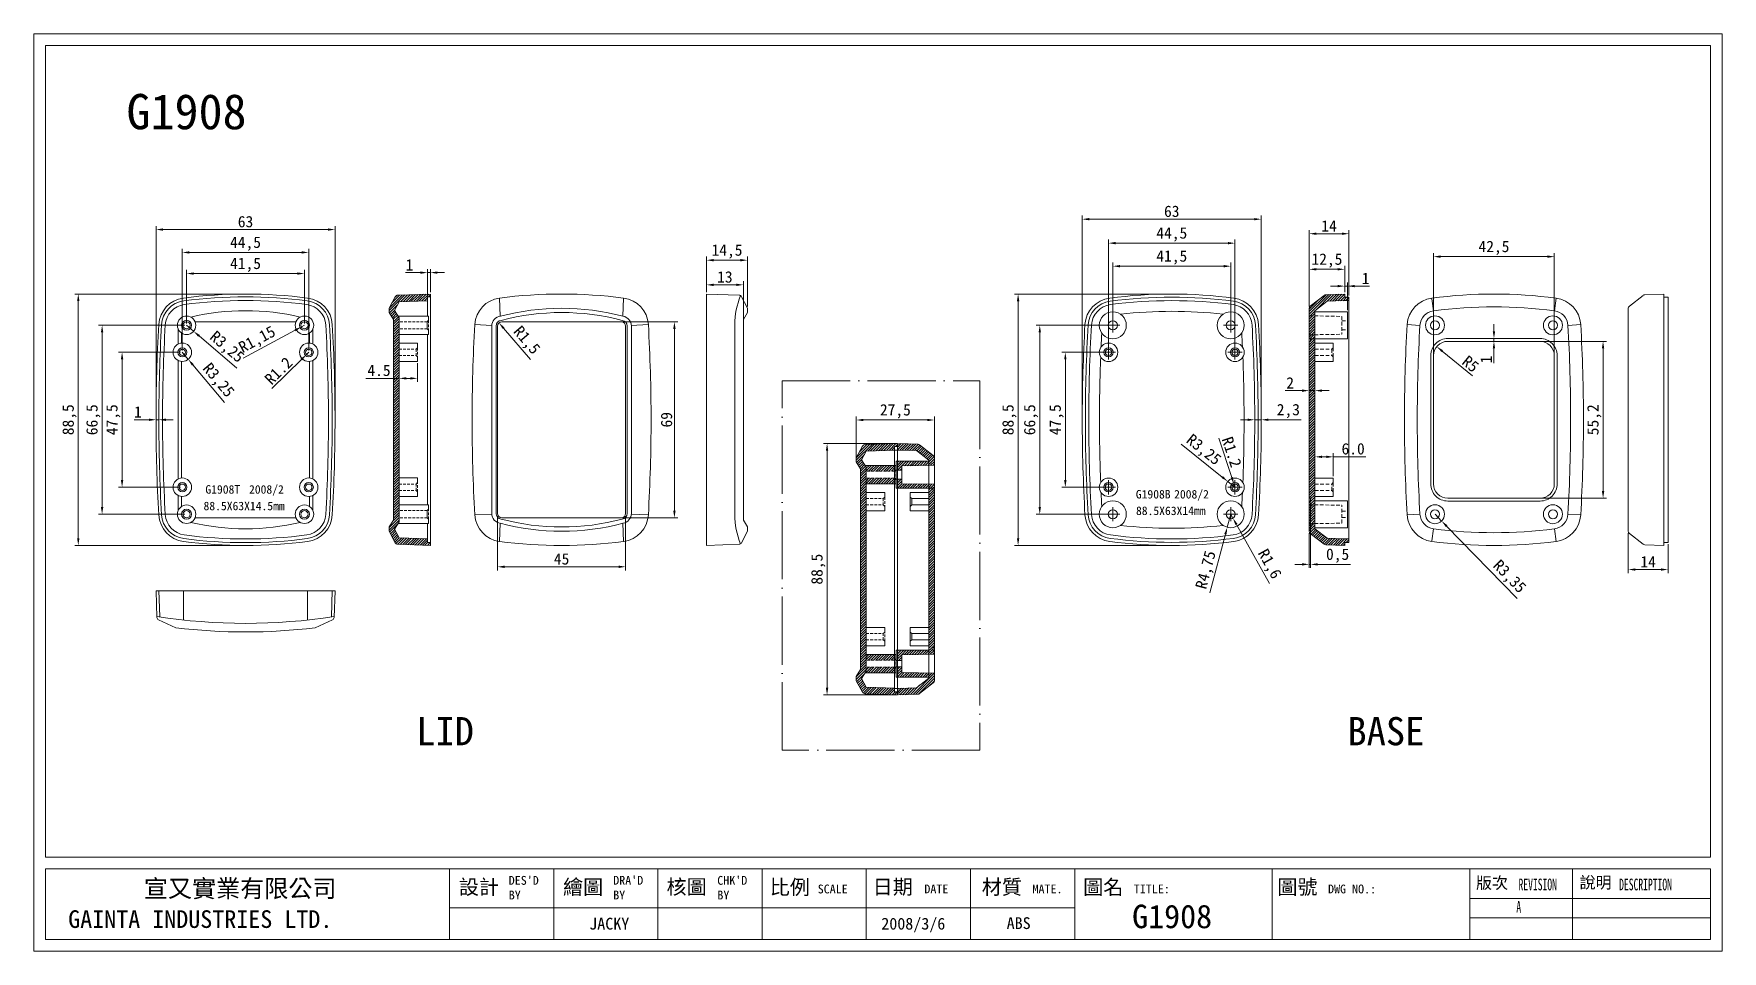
# Model space of a CAD drawing. Header units: millimetres. Extents: x -706 to -112, y -791 to -468.
import ezdxf

# ---------------------------------------------------------------- set-up
doc = ezdxf.new("R2010")
doc.units = ezdxf.units.MM
doc.linetypes.add('ACAD_ISO04W100', pattern=[30, 24, -3, 0, -3])
doc.linetypes.add('HIDDEN2', pattern=[4.7625, 3.175, -1.5875])
doc.layers.get('0').update_dxf_attribs({"lineweight": 20})
for name, color, linetype, lineweight in [('中心線', 7, 'ACAD_ISO04W100', 20), ('剖面線', 7, 'Continuous', 20), ('虛線', 7, 'HIDDEN2', 18), ('輔助線', 7, 'Continuous', 20)]:
    doc.layers.add(name, color=color, linetype=linetype, lineweight=lineweight)
doc.styles.get("Standard").update_dxf_attribs({"font": 'KAIU.TTF'})
doc.dimstyles.new('ISO-25', dxfattribs={"dimtxt": 2, "dimasz": 2.5, "dimexe": 1.25, "dimexo": 0.625, "dimtad": 1, "dimtxsty": 'Standard', "dimcen": 2.5, "dimclrd": 1, "dimclre": 1, "dimclrt": 1, "dimadec": 0, "dimazin": 0, "dimtfac": 1, "dimtmove": 0, "dimatfit": 3, "dimfxl": 0, "dimlwd": 15, "dimlwe": 15, "dimarcsym": 0})
pattern_1 = [(45, (-1608.8498, -582.59426), (-0.4490128, 0.4490128), [])]
pattern_2 = [(45, (-969.08574, 0.7539), (-0.4490128, 0.4490128), [])]

msp = doc.modelspace()

# ---------------------------------------------------------------- texts
for s, height, p in [('G1908', 12.4243, (-673.283, -501.926)), ('G1908T', 3, (-645.519, -630.221)), ('2008/2', 3, (-630.156, -630.221)), ('G1908B', 3, (-318.026, -631.914)), ('2008/2', 3, (-304.546, -631.914)), ('88.5X63X14.5mm', 3, (-646.166, -636.043)), ('88.5X63X14mm', 3, (-317.967, -637.736)), ('LID', 9.9395, (-571.306, -718.795)), ('BASE', 9.9395, (-243.539, -718.795)), ('宣又實業有限公司', 6.2122, (-667.162, -772.309)), ('設計', 5.1768, (-556.295, -771.261)), ("DES'D", 3.1061, (-538.737, -767.9)), ('繪圖', 5.1768, (-519.628, -771.261)), ("DRA'D", 3.1061, (-501.975, -767.882)), ('核圖', 5.1768, (-483.203, -771.23)), ("CHK'D", 3.1061, (-465.344, -767.9)), ('比例', 5.1768, (-446.874, -771.321)), ('日期', 5.1768, (-410.639, -771.2)), ('材質', 5.1768, (-372.241, -771.261)), ('圖名', 5.1768, (-336.555, -771.321)), ('圖號', 5.1768, (-268.2, -771.261)), ('版次', 4.1414, (-198.315, -769.298)), ('說明', 4.1414, (-161.854, -769.171)), ('BY', 3.1061, (-538.737, -773.077)), ('BY', 3.1061, (-501.975, -773.059)), ('BY', 3.1061, (-465.308, -773.077)), ('SCALE', 3.1061, (-429.995, -770.935)), ('DATE', 3.1061, (-392.458, -770.917)), ('MATE.', 3.1061, (-354.398, -770.917)), ('TITLE:', 3.1061, (-318.73, -770.917)), ('DWG NO.:', 3.1061, (-250.357, -770.935)), ('GAINTA INDUSTRIES LTD.', 6.21216, (-693.799, -783.09)), ('G1908', 8.2829, (-319.334, -783.182)), ('JACKY', 4.1414, (-510.405, -783.667)), ('2008/3/6', 4.1414, (-407.617, -783.667)), ('ABS', 4.1414, (-363.488, -783.479))]:
    msp.add_text(s, height=height).set_placement(p)
at = {"width": 0.6}
for s, height, p in [('REVISION', 4.1414, (-183.328, -769.866)), ('DESCRIPTION', 4.14144, (-147.915, -769.866)), ('A', 4.141, (-184.097, -777.706))]:
    msp.add_text(s, height=height, dxfattribs=at).set_placement(p)

# ---------------------------------------------------------------- blocks, each defined once
blk = doc.blocks.new('*D3')
at = {"layer": '輔助線', "color": 1, "lineweight": 15}
for p, q in [((-144.7, -644.09), (-144.7, -658.18)), ((-130.7, -647.98), (-130.7, -658.18)), ((-142.2, -656.93), (-133.2, -656.93))]:
    blk.add_line(p, q, dxfattribs=at)
at = {"layer": '輔助線', "color": 1}
for points in [[(-142.2, -656.51), (-142.2, -657.34), (-144.7, -656.93)], [(-133.2, -656.51), (-133.2, -657.34), (-130.7, -656.93)]]:
    blk.add_solid(points, dxfattribs=at)
at = {"layer": '輔助線', "color": 1, "insert": (-137.7, -654.19), "char_height": 4, "attachment_point": 5}
blk.add_mtext('14', dxfattribs=at)
blk = doc.blocks.new('*D4')
at = {"layer": '輔助線', "color": 1, "lineweight": 15}
for p, q in [((-336.87, -603.58), (-336.87, -532.34)), ((-334.37, -533.59), (-276.37, -533.59)), ((-273.87, -603.58), (-273.87, -532.34))]:
    blk.add_line(p, q, dxfattribs=at)
at = {"layer": '輔助線', "color": 1}
for points in [[(-334.37, -533.17), (-334.37, -534), (-336.87, -533.59)], [(-276.37, -533.17), (-276.37, -534), (-273.87, -533.59)]]:
    blk.add_solid(points, dxfattribs=at)
at = {"layer": '輔助線', "color": 1, "insert": (-305.37, -530.83), "char_height": 4, "attachment_point": 5}
blk.add_mtext('63', dxfattribs=at)
blk = doc.blocks.new('*D5')
at = {"layer": '輔助線', "color": 1, "lineweight": 15}
for p, q in [((-327.62, -579.83), (-327.62, -540.77)), ((-283.13, -579.96), (-283.13, -540.77)), ((-325.12, -542.02), (-285.63, -542.02))]:
    blk.add_line(p, q, dxfattribs=at)
at = {"layer": '輔助線', "color": 1}
for points in [[(-325.12, -541.6), (-325.12, -542.44), (-327.62, -542.02)], [(-285.63, -541.6), (-285.63, -542.44), (-283.13, -542.02)]]:
    blk.add_solid(points, dxfattribs=at)
at = {"layer": '輔助線', "color": 1, "insert": (-305.37, -538.95), "char_height": 4, "attachment_point": 5}
blk.add_mtext('44,5', dxfattribs=at)
blk = doc.blocks.new('*D6')
at = {"layer": '輔助線', "color": 1, "lineweight": 15}
for p, q in [((-326.12, -570.33), (-326.12, -548.88)), ((-323.62, -550.13), (-287.12, -550.13)), ((-284.62, -570.33), (-284.62, -548.88))]:
    blk.add_line(p, q, dxfattribs=at)
at = {"layer": '輔助線', "color": 1}
for points in [[(-323.62, -549.71), (-323.62, -550.55), (-326.12, -550.13)], [(-287.12, -549.71), (-287.12, -550.55), (-284.62, -550.13)]]:
    blk.add_solid(points, dxfattribs=at)
at = {"layer": '輔助線', "color": 1, "insert": (-305.37, -547.06), "char_height": 4, "attachment_point": 5}
blk.add_mtext('41,5', dxfattribs=at)
blk = doc.blocks.new('*D7')
at = {"layer": '輔助線', "color": 1, "lineweight": 15}
for p, q in [((-306, -559.95), (-360.71, -559.95)), ((-359.46, -562.45), (-359.46, -645.95)), ((-306, -648.45), (-360.71, -648.45))]:
    blk.add_line(p, q, dxfattribs=at)
at = {"layer": '輔助線', "color": 1}
for points in [[(-359.87, -562.45), (-359.04, -562.45), (-359.46, -559.95)], [(-359.87, -645.95), (-359.04, -645.95), (-359.46, -648.45)]]:
    blk.add_solid(points, dxfattribs=at)
at = {"layer": '輔助線', "color": 1, "insert": (-362.52, -604.2), "char_height": 4, "attachment_point": 5, "rotation": 90}
blk.add_mtext('88,5', dxfattribs=at)
blk = doc.blocks.new('*D8')
at = {"layer": '輔助線', "color": 1, "lineweight": 15}
for p, q in [((-326.75, -570.95), (-353.08, -570.95)), ((-351.83, -573.45), (-351.83, -634.95)), ((-326.75, -637.45), (-353.08, -637.45))]:
    blk.add_line(p, q, dxfattribs=at)
at = {"layer": '輔助線', "color": 1}
for points in [[(-352.25, -573.45), (-351.42, -573.45), (-351.83, -570.95)], [(-352.25, -634.95), (-351.42, -634.95), (-351.83, -637.45)]]:
    blk.add_solid(points, dxfattribs=at)
at = {"layer": '輔助線', "color": 1, "insert": (-354.9, -604.2), "char_height": 4, "attachment_point": 5, "rotation": 90}
blk.add_mtext('66,5', dxfattribs=at)
blk = doc.blocks.new('*D9')
at = {"layer": '輔助線', "color": 1, "lineweight": 15}
for p, q in [((-328.25, -580.45), (-344.08, -580.45)), ((-342.83, -582.95), (-342.83, -625.45)), ((-328.25, -627.95), (-344.08, -627.95))]:
    blk.add_line(p, q, dxfattribs=at)
at = {"layer": '輔助線', "color": 1}
for points in [[(-343.25, -582.95), (-342.42, -582.95), (-342.83, -580.45)], [(-343.25, -625.45), (-342.42, -625.45), (-342.83, -627.95)]]:
    blk.add_solid(points, dxfattribs=at)
at = {"layer": '輔助線', "color": 1, "insert": (-345.9, -604.2), "char_height": 4, "attachment_point": 5, "rotation": 90}
blk.add_mtext('47,5', dxfattribs=at)
blk = doc.blocks.new('*D10')
at = {"layer": '輔助線', "color": 1, "lineweight": 15}
for p, q in [((-257.01, -564.32), (-257.01, -537.45)), ((-254.51, -538.7), (-245.51, -538.7)), ((-243.01, -560.43), (-243.01, -537.45))]:
    blk.add_line(p, q, dxfattribs=at)
at = {"layer": '輔助線', "color": 1}
for points in [[(-254.51, -538.29), (-254.51, -539.12), (-257.01, -538.7)], [(-245.51, -538.29), (-245.51, -539.12), (-243.01, -538.7)]]:
    blk.add_solid(points, dxfattribs=at)
at = {"layer": '輔助線', "color": 1, "insert": (-250.01, -535.97), "char_height": 4, "attachment_point": 5}
blk.add_mtext('14', dxfattribs=at)
blk = doc.blocks.new('*D11')
at = {"layer": '輔助線', "color": 1, "lineweight": 15}
for p, q in [((-191.97, -573.1), (-191.97, -570.6)), ((-191.97, -575.6), (-191.97, -576.6)), ((-191.35, -575.6), (-190.72, -575.6)), ((-191.97, -579.1), (-191.97, -584.33)), ((-191.35, -576.6), (-190.72, -576.6))]:
    blk.add_line(p, q, dxfattribs=at)
at = {"layer": '輔助線', "color": 1}
for points in [[(-192.39, -573.1), (-191.56, -573.1), (-191.97, -575.6)], [(-192.39, -579.1), (-191.56, -579.1), (-191.97, -576.6)]]:
    blk.add_solid(points, dxfattribs=at)
at = {"layer": '輔助線', "color": 1, "insert": (-194.71, -582.97), "char_height": 4, "attachment_point": 5, "rotation": 90}
blk.add_mtext('1', dxfattribs=at)
blk = doc.blocks.new('*D12')
at = {"layer": '輔助線', "color": 1, "lineweight": 15}
for p, q in [((-255.01, -624.08), (-255.01, -616)), ((-252.51, -617.25), (-251.01, -617.25)), ((-248.51, -624.08), (-248.51, -616)), ((-248.51, -617.25), (-237.07, -617.25))]:
    blk.add_line(p, q, dxfattribs=at)
at = {"layer": '輔助線', "color": 1}
for points in [[(-252.51, -616.83), (-252.51, -617.66), (-255.01, -617.25)], [(-251.01, -616.83), (-251.01, -617.66), (-248.51, -617.25)]]:
    blk.add_solid(points, dxfattribs=at)
at = {"layer": '輔助線', "color": 1, "insert": (-241.54, -614.44), "char_height": 4, "attachment_point": 5}
blk.add_mtext('6.0', dxfattribs=at)
blk = doc.blocks.new('*D13')
at = {"layer": '輔助線', "color": 1, "lineweight": 15}
for p, q in [((-256.51, -633.43), (-256.51, -656.36)), ((-257.01, -644.09), (-257.01, -656.36)), ((-259.51, -655.11), (-262.01, -655.11)), ((-257.01, -655.11), (-256.51, -655.11)), ((-254.01, -655.11), (-242.5, -655.11))]:
    blk.add_line(p, q, dxfattribs=at)
at = {"layer": '輔助線', "color": 1}
for points in [[(-259.51, -654.69), (-259.51, -655.52), (-257.01, -655.11)], [(-254.01, -654.69), (-254.01, -655.52), (-256.51, -655.11)]]:
    blk.add_solid(points, dxfattribs=at)
at = {"layer": '輔助線', "color": 1, "insert": (-247, -652.04), "char_height": 4, "attachment_point": 5}
blk.add_mtext('0,5', dxfattribs=at)
blk = doc.blocks.new('*D14')
at = {"layer": '輔助線', "color": 1, "lineweight": 15}
for p, q in [((-278.67, -604.2), (-281.17, -604.2)), ((-276.17, -604.2), (-273.87, -604.2)), ((-276.17, -604.83), (-276.17, -605.45)), ((-273.87, -603.58), (-273.87, -602.95)), ((-271.37, -604.2), (-259.8, -604.2))]:
    blk.add_line(p, q, dxfattribs=at)
at = {"layer": '輔助線', "color": 1}
for points in [[(-278.67, -603.78), (-278.67, -604.62), (-276.17, -604.2)], [(-271.37, -603.78), (-271.37, -604.62), (-273.87, -604.2)]]:
    blk.add_solid(points, dxfattribs=at)
at = {"layer": '輔助線', "color": 1, "insert": (-264.34, -601.13), "char_height": 4, "attachment_point": 5}
blk.add_mtext('2,3', dxfattribs=at)
blk = doc.blocks.new('*D15')
at = {"layer": '輔助線', "color": 1, "lineweight": 15}
for p, q in [((-259.51, -593.95), (-265.41, -593.95)), ((-257.01, -593.33), (-257.01, -592.7)), ((-255.01, -593.95), (-257.01, -593.95)), ((-255.01, -593.33), (-255.01, -592.7)), ((-252.51, -593.95), (-250.01, -593.95))]:
    blk.add_line(p, q, dxfattribs=at)
at = {"layer": '輔助線', "color": 1}
for points in [[(-259.51, -593.53), (-259.51, -594.37), (-257.01, -593.95)], [(-252.51, -593.53), (-252.51, -594.37), (-255.01, -593.95)]]:
    blk.add_solid(points, dxfattribs=at)
at = {"layer": '輔助線', "color": 1, "insert": (-263.71, -591.22), "char_height": 4, "attachment_point": 5}
blk.add_mtext('2', dxfattribs=at)
blk = doc.blocks.new('*D16')
at = {"layer": '輔助線', "color": 1, "lineweight": 15}
for p, q in [((-257.01, -564.32), (-257.01, -549.97)), ((-254.51, -551.22), (-247.01, -551.22)), ((-244.51, -559.33), (-244.51, -549.97))]:
    blk.add_line(p, q, dxfattribs=at)
at = {"layer": '輔助線', "color": 1}
for points in [[(-254.51, -550.81), (-254.51, -551.64), (-257.01, -551.22)], [(-247.01, -550.81), (-247.01, -551.64), (-244.51, -551.22)]]:
    blk.add_solid(points, dxfattribs=at)
at = {"layer": '輔助線', "color": 1, "insert": (-250.76, -548.16), "char_height": 4, "attachment_point": 5}
blk.add_mtext('12,5', dxfattribs=at)
blk = doc.blocks.new('*D17')
at = {"layer": '輔助線', "color": 1, "lineweight": 15}
for p, q in [((-247.01, -557.15), (-249.51, -557.15)), ((-244.51, -559.33), (-244.51, -555.9)), ((-244.51, -557.15), (-243.51, -557.15)), ((-243.51, -565.58), (-243.51, -555.9)), ((-241.01, -557.15), (-235.78, -557.15))]:
    blk.add_line(p, q, dxfattribs=at)
at = {"layer": '輔助線', "color": 1}
for points in [[(-247.01, -556.73), (-247.01, -557.56), (-244.51, -557.15)], [(-241.01, -556.73), (-241.01, -557.56), (-243.51, -557.15)]]:
    blk.add_solid(points, dxfattribs=at)
at = {"layer": '輔助線', "color": 1, "insert": (-237.14, -554.41), "char_height": 4, "attachment_point": 5}
blk.add_mtext('1', dxfattribs=at)
blk = doc.blocks.new('*D18')
at = {"layer": '輔助線', "color": 1, "lineweight": 15}
blk.add_line((-199.48, -588.71), (-210.16, -580.02), dxfattribs=at)
at = {"layer": '輔助線', "color": 1}
blk.add_solid([(-209.9, -579.7), (-210.43, -580.35), (-212.1, -578.45)], dxfattribs=at)
at = {"layer": '輔助線', "color": 1, "insert": (-200.22, -584.55), "char_height": 4, "attachment_point": 5, "rotation": 320.86662}
blk.add_mtext('R5', dxfattribs=at)
blk = doc.blocks.new('*D19')
at = {"layer": '輔助線', "color": 1, "lineweight": 15}
for p, q in [((-416.41, -617.68), (-416.41, -603.03)), ((-413.91, -604.28), (-391.41, -604.28)), ((-388.91, -617.68), (-388.91, -603.03))]:
    blk.add_line(p, q, dxfattribs=at)
at = {"layer": '輔助線', "color": 1}
for points in [[(-413.91, -603.86), (-413.91, -604.7), (-416.41, -604.28)], [(-391.41, -603.86), (-391.41, -604.7), (-388.91, -604.28)]]:
    blk.add_solid(points, dxfattribs=at)
at = {"layer": '輔助線', "color": 1, "insert": (-402.66, -601.21), "char_height": 4, "attachment_point": 5}
blk.add_mtext('27,5', dxfattribs=at)
blk = doc.blocks.new('*D20')
at = {"layer": '輔助線', "color": 1, "lineweight": 15}
for p, q in [((-402.03, -612.55), (-427.95, -612.55)), ((-426.7, -698.55), (-426.7, -615.05)), ((-402.03, -701.05), (-427.95, -701.05))]:
    blk.add_line(p, q, dxfattribs=at)
at = {"layer": '輔助線', "color": 1}
for points in [[(-427.12, -615.05), (-426.29, -615.05), (-426.7, -612.55)], [(-427.12, -698.55), (-426.29, -698.55), (-426.7, -701.05)]]:
    blk.add_solid(points, dxfattribs=at)
at = {"layer": '輔助線', "color": 1, "insert": (-429.77, -656.8), "char_height": 4, "attachment_point": 5, "rotation": 90}
blk.add_mtext('88,5', dxfattribs=at)
blk = doc.blocks.new('*D21')
at = {"layer": '輔助線', "color": 1, "lineweight": 15}
for p, q in [((-632.01, -559.94), (-691.51, -559.94)), ((-690.26, -562.44), (-690.26, -645.94)), ((-632.01, -648.44), (-691.51, -648.44))]:
    blk.add_line(p, q, dxfattribs=at)
at = {"layer": '輔助線', "color": 1}
for points in [[(-690.67, -562.44), (-689.84, -562.44), (-690.26, -559.94)], [(-690.67, -645.94), (-689.84, -645.94), (-690.26, -648.44)]]:
    blk.add_solid(points, dxfattribs=at)
at = {"layer": '輔助線', "color": 1, "insert": (-693.32, -604.19), "char_height": 4, "attachment_point": 5, "rotation": 90}
blk.add_mtext('88,5', dxfattribs=at)
blk = doc.blocks.new('*D22')
at = {"layer": '輔助線', "color": 1, "lineweight": 15}
for p, q in [((-662.89, -603.57), (-662.89, -535.99)), ((-660.39, -537.24), (-602.39, -537.24)), ((-599.89, -603.57), (-599.89, -535.99))]:
    blk.add_line(p, q, dxfattribs=at)
at = {"layer": '輔助線', "color": 1}
for points in [[(-660.39, -536.82), (-660.39, -537.65), (-662.89, -537.24)], [(-602.39, -536.82), (-602.39, -537.65), (-599.89, -537.24)]]:
    blk.add_solid(points, dxfattribs=at)
at = {"layer": '輔助線', "color": 1, "insert": (-631.39, -534.48), "char_height": 4, "attachment_point": 5}
blk.add_mtext('63', dxfattribs=at)
blk = doc.blocks.new('*D23')
at = {"layer": '輔助線', "color": 1, "lineweight": 15}
for p, q in [((-652.14, -570.32), (-652.14, -551.47)), ((-610.64, -570.32), (-610.64, -551.47)), ((-649.64, -552.72), (-613.14, -552.72))]:
    blk.add_line(p, q, dxfattribs=at)
at = {"layer": '輔助線', "color": 1}
for points in [[(-649.64, -552.31), (-649.64, -553.14), (-652.14, -552.72)], [(-613.14, -552.31), (-613.14, -553.14), (-610.64, -552.72)]]:
    blk.add_solid(points, dxfattribs=at)
at = {"layer": '輔助線', "color": 1, "insert": (-631.39, -549.65), "char_height": 4, "attachment_point": 5}
blk.add_mtext('41,5', dxfattribs=at)
blk = doc.blocks.new('*D24')
at = {"layer": '輔助線', "color": 1, "lineweight": 15}
for p, q in [((-653.64, -579.82), (-653.64, -544.04)), ((-651.14, -545.29), (-611.64, -545.29)), ((-609.14, -579.82), (-609.14, -544.04))]:
    blk.add_line(p, q, dxfattribs=at)
at = {"layer": '輔助線', "color": 1}
for points in [[(-651.14, -544.87), (-651.14, -545.71), (-653.64, -545.29)], [(-611.64, -544.87), (-611.64, -545.71), (-609.14, -545.29)]]:
    blk.add_solid(points, dxfattribs=at)
at = {"layer": '輔助線', "color": 1, "insert": (-631.39, -542.22), "char_height": 4, "attachment_point": 5}
blk.add_mtext('44,5', dxfattribs=at)
blk = doc.blocks.new('*D25')
at = {"layer": '輔助線', "color": 1, "lineweight": 15}
for p, q in [((-652.76, -570.94), (-683.12, -570.94)), ((-681.87, -573.44), (-681.87, -634.94)), ((-652.76, -637.44), (-683.12, -637.44))]:
    blk.add_line(p, q, dxfattribs=at)
at = {"layer": '輔助線', "color": 1}
for points in [[(-682.29, -573.44), (-681.45, -573.44), (-681.87, -570.94)], [(-682.29, -634.94), (-681.45, -634.94), (-681.87, -637.44)]]:
    blk.add_solid(points, dxfattribs=at)
at = {"layer": '輔助線', "color": 1, "insert": (-684.94, -604.19), "char_height": 4, "attachment_point": 5, "rotation": 90}
blk.add_mtext('66,5', dxfattribs=at)
blk = doc.blocks.new('*D26')
at = {"layer": '輔助線', "color": 1, "lineweight": 15}
for p, q in [((-654.26, -580.44), (-676.09, -580.44)), ((-674.84, -625.44), (-674.84, -582.94)), ((-654.26, -627.94), (-676.09, -627.94))]:
    blk.add_line(p, q, dxfattribs=at)
at = {"layer": '輔助線', "color": 1}
for points in [[(-675.26, -582.94), (-674.42, -582.94), (-674.84, -580.44)], [(-675.26, -625.44), (-674.42, -625.44), (-674.84, -627.94)]]:
    blk.add_solid(points, dxfattribs=at)
at = {"layer": '輔助線', "color": 1, "insert": (-677.91, -604.19), "char_height": 4, "attachment_point": 5, "rotation": 90}
blk.add_mtext('47,5', dxfattribs=at)
blk = doc.blocks.new('*D27')
at = {"layer": '輔助線', "color": 1, "lineweight": 15}
for p, q in [((-469.17, -559.32), (-469.17, -546.77)), ((-466.67, -548.02), (-457.17, -548.02)), ((-454.67, -564.32), (-454.67, -546.77))]:
    blk.add_line(p, q, dxfattribs=at)
at = {"layer": '輔助線', "color": 1}
for points in [[(-466.67, -547.61), (-466.67, -548.44), (-469.17, -548.02)], [(-457.17, -547.61), (-457.17, -548.44), (-454.67, -548.02)]]:
    blk.add_solid(points, dxfattribs=at)
at = {"layer": '輔助線', "color": 1, "insert": (-461.92, -544.96), "char_height": 4, "attachment_point": 5}
blk.add_mtext('14,5', dxfattribs=at)
blk = doc.blocks.new('*D28')
at = {"layer": '輔助線', "color": 1, "lineweight": 15}
for p, q in [((-469.17, -559.32), (-469.17, -555.45)), ((-466.67, -556.7), (-458.67, -556.7)), ((-456.17, -571.07), (-456.17, -555.45))]:
    blk.add_line(p, q, dxfattribs=at)
at = {"layer": '輔助線', "color": 1}
for points in [[(-466.67, -556.29), (-466.67, -557.12), (-469.17, -556.7)], [(-458.67, -556.29), (-458.67, -557.12), (-456.17, -556.7)]]:
    blk.add_solid(points, dxfattribs=at)
at = {"layer": '輔助線', "color": 1, "insert": (-462.67, -553.94), "char_height": 4, "attachment_point": 5}
blk.add_mtext('13', dxfattribs=at)
blk = doc.blocks.new('*D29')
at = {"layer": '輔助線', "color": 1, "lineweight": 15}
for p, q in [((-500.88, -569.69), (-479.18, -569.69)), ((-480.43, -572.19), (-480.43, -636.19)), ((-500.88, -638.69), (-479.18, -638.69))]:
    blk.add_line(p, q, dxfattribs=at)
at = {"layer": '輔助線', "color": 1}
for points in [[(-480.85, -572.19), (-480.01, -572.19), (-480.43, -569.69)], [(-480.85, -636.19), (-480.01, -636.19), (-480.43, -638.69)]]:
    blk.add_solid(points, dxfattribs=at)
at = {"layer": '輔助線', "color": 1, "insert": (-483.19, -604.19), "char_height": 4, "attachment_point": 5, "rotation": 90}
blk.add_mtext('69', dxfattribs=at)
blk = doc.blocks.new('*D30')
at = {"layer": '輔助線', "color": 1, "lineweight": 15}
for p, q in [((-542.69, -638.09), (-542.69, -657.21)), ((-497.59, -638.09), (-497.59, -657.21)), ((-540.19, -655.96), (-500.09, -655.96))]:
    blk.add_line(p, q, dxfattribs=at)
at = {"layer": '輔助線', "color": 1}
for points in [[(-540.19, -655.54), (-540.19, -656.38), (-542.69, -655.96)], [(-500.09, -655.54), (-500.09, -656.38), (-497.59, -655.96)]]:
    blk.add_solid(points, dxfattribs=at)
at = {"layer": '輔助線', "color": 1, "insert": (-520.14, -653.2), "char_height": 4, "attachment_point": 5}
blk.add_mtext('45', dxfattribs=at)
blk = doc.blocks.new('*D31')
at = {"layer": '輔助線', "color": 1, "lineweight": 15}
for p, q in [((-665.39, -604.19), (-670.62, -604.19)), ((-662.89, -603.57), (-662.89, -602.94)), ((-661.89, -604.19), (-662.89, -604.19)), ((-661.89, -604.82), (-661.89, -605.44)), ((-659.39, -604.19), (-656.89, -604.19))]:
    blk.add_line(p, q, dxfattribs=at)
at = {"layer": '輔助線', "color": 1}
for points in [[(-665.39, -603.78), (-665.39, -604.61), (-662.89, -604.19)], [(-659.39, -603.78), (-659.39, -604.61), (-661.89, -604.19)]]:
    blk.add_solid(points, dxfattribs=at)
at = {"layer": '輔助線', "color": 1, "insert": (-669.25, -601.46), "char_height": 4, "attachment_point": 5}
blk.add_mtext('1', dxfattribs=at)
blk = doc.blocks.new('*D32')
at = {"layer": '輔助線', "color": 1, "lineweight": 15}
for p, q in [((-569.83, -552.4), (-575.06, -552.4)), ((-567.33, -560.32), (-567.33, -551.15)), ((-566.33, -552.4), (-567.33, -552.4)), ((-566.33, -559.32), (-566.33, -551.15)), ((-563.83, -552.4), (-561.33, -552.4))]:
    blk.add_line(p, q, dxfattribs=at)
at = {"layer": '輔助線', "color": 1}
for points in [[(-569.83, -551.98), (-569.83, -552.82), (-567.33, -552.4)], [(-563.83, -551.98), (-563.83, -552.82), (-566.33, -552.4)]]:
    blk.add_solid(points, dxfattribs=at)
at = {"layer": '輔助線', "color": 1, "insert": (-573.69, -549.66), "char_height": 4, "attachment_point": 5}
blk.add_mtext('1', dxfattribs=at)
blk = doc.blocks.new('*D33')
at = {"layer": '輔助線', "color": 1, "lineweight": 15}
for p, q in [((-577.33, -584.32), (-577.33, -590.87)), ((-570.83, -584.32), (-570.83, -590.87)), ((-577.33, -589.62), (-589, -589.62)), ((-573.33, -589.62), (-574.83, -589.62))]:
    blk.add_line(p, q, dxfattribs=at)
at = {"layer": '輔助線', "color": 1}
for points in [[(-574.83, -589.21), (-574.83, -590.04), (-577.33, -589.62)], [(-573.33, -589.21), (-573.33, -590.04), (-570.83, -589.62)]]:
    blk.add_solid(points, dxfattribs=at)
at = {"layer": '輔助線', "color": 1, "insert": (-584.41, -586.82), "char_height": 4, "attachment_point": 5}
blk.add_mtext('4.5', dxfattribs=at)
blk = doc.blocks.new('*D34')
at = {"layer": '輔助線', "color": 1, "lineweight": 15}
blk.add_line((-531.08, -583), (-540.56, -571.95), dxfattribs=at)
at = {"layer": '輔助線', "color": 1}
blk.add_solid([(-540.24, -571.68), (-540.88, -572.22), (-542.19, -570.05)], dxfattribs=at)
at = {"layer": '輔助線', "color": 1, "insert": (-532.68, -576.43), "char_height": 4, "attachment_point": 5, "rotation": 310.62145}
blk.add_mtext('R1,5', dxfattribs=at)
blk = doc.blocks.new('*D35')
at = {"layer": '輔助線', "color": 1, "lineweight": 15}
for p, q in [((-609.14, -580.44), (-609.94, -581.23)), ((-622.11, -593.19), (-611.72, -582.98))]:
    blk.add_line(p, q, dxfattribs=at)
at = {"layer": '輔助線', "color": 1}
blk.add_solid([(-612.01, -582.69), (-611.43, -583.28), (-609.94, -581.23)], dxfattribs=at)
at = {"layer": '輔助線', "color": 1, "insert": (-619.77, -586.96), "char_height": 4, "attachment_point": 5, "rotation": 44.50277}
blk.add_mtext('R1.2', dxfattribs=at)
blk = doc.blocks.new('*D36')
at = {"layer": '輔助線', "color": 1, "lineweight": 15}
for p, q in [((-632.25, -582.49), (-613.94, -572.71)), ((-610.64, -570.94), (-611.74, -571.53))]:
    blk.add_line(p, q, dxfattribs=at)
at = {"layer": '輔助線', "color": 1}
blk.add_solid([(-614.14, -572.34), (-613.75, -573.08), (-611.74, -571.53)], dxfattribs=at)
at = {"layer": '輔助線', "color": 1, "insert": (-627.13, -576.28), "char_height": 4, "attachment_point": 5, "rotation": 28.11244}
blk.add_mtext('R1,15', dxfattribs=at)
blk = doc.blocks.new('*D37')
at = {"layer": '輔助線', "color": 1, "lineweight": 15}
for p, q in [((-284.62, -637.45), (-283.84, -638.85)), ((-271, -661.88), (-282.63, -641.03))]:
    blk.add_line(p, q, dxfattribs=at)
at = {"layer": '輔助線', "color": 1}
blk.add_solid([(-282.26, -640.83), (-282.99, -641.23), (-283.84, -638.85)], dxfattribs=at)
at = {"layer": '輔助線', "color": 1, "insert": (-271.26, -655.12), "char_height": 4, "attachment_point": 5, "rotation": 299.13938}
blk.add_mtext('R1,6', dxfattribs=at)
blk = doc.blocks.new('*D38')
at = {"layer": '輔助線', "color": 1, "lineweight": 15}
for p, q in [((-284.62, -637.45), (-285.84, -642.04)), ((-291.95, -665.13), (-286.48, -644.46))]:
    blk.add_line(p, q, dxfattribs=at)
at = {"layer": '輔助線', "color": 1}
blk.add_solid([(-286.88, -644.35), (-286.07, -644.57), (-285.84, -642.04)], dxfattribs=at)
at = {"layer": '輔助線', "color": 1, "insert": (-293.01, -657.15), "char_height": 4, "attachment_point": 5, "rotation": 75.1687}
blk.add_mtext('R4,75', dxfattribs=at)
blk = doc.blocks.new('*D39')
at = {"layer": '輔助線', "color": 1, "lineweight": 15}
for p, q in [((-288.85, -610.69), (-284.26, -624.51)), ((-283.12, -627.95), (-283.48, -626.88))]:
    blk.add_line(p, q, dxfattribs=at)
at = {"layer": '輔助線', "color": 1}
blk.add_solid([(-283.87, -624.38), (-284.66, -624.64), (-283.48, -626.88)], dxfattribs=at)
at = {"layer": '輔助線', "color": 1, "insert": (-284.29, -615.53), "char_height": 4, "attachment_point": 5, "rotation": 288.34343}
blk.add_mtext('R1.2', dxfattribs=at)
blk = doc.blocks.new('*D40')
at = {"layer": '輔助線', "color": 1, "lineweight": 15}
for p, q in [((-302.09, -612.79), (-287.61, -624.36)), ((-283.12, -627.95), (-285.66, -625.92))]:
    blk.add_line(p, q, dxfattribs=at)
at = {"layer": '輔助線', "color": 1}
blk.add_solid([(-287.35, -624.03), (-287.87, -624.69), (-285.66, -625.92)], dxfattribs=at)
at = {"layer": '輔助線', "color": 1, "insert": (-294.36, -615.04), "char_height": 4, "attachment_point": 5, "rotation": 321.35726}
blk.add_mtext('R3,25', dxfattribs=at)
blk = doc.blocks.new('*D41')
at = {"layer": '輔助線', "color": 1, "lineweight": 15}
for p, q in [((-212.72, -637.45), (-210.38, -639.85)), ((-183.75, -667.11), (-208.64, -641.64))]:
    blk.add_line(p, q, dxfattribs=at)
at = {"layer": '輔助線', "color": 1}
blk.add_solid([(-208.34, -641.34), (-208.93, -641.93), (-210.38, -639.85)], dxfattribs=at)
at = {"layer": '輔助線', "color": 1, "insert": (-186.76, -659.64), "char_height": 4, "attachment_point": 5, "rotation": 314.32386}
blk.add_mtext('R3,35', dxfattribs=at)
blk = doc.blocks.new('*D42')
at = {"layer": '輔助線', "color": 1, "lineweight": 15}
for p, q in [((-213.22, -591.94), (-213.22, -545.52)), ((-170.72, -591.94), (-170.72, -545.52)), ((-210.72, -546.77), (-173.22, -546.77))]:
    blk.add_line(p, q, dxfattribs=at)
at = {"layer": '輔助線', "color": 1}
for points in [[(-210.72, -546.35), (-210.72, -547.19), (-213.22, -546.77)], [(-173.22, -546.35), (-173.22, -547.19), (-170.72, -546.77)]]:
    blk.add_solid(points, dxfattribs=at)
at = {"layer": '輔助線', "color": 1, "insert": (-191.97, -543.7), "char_height": 4, "attachment_point": 5}
blk.add_mtext('42,5', dxfattribs=at)
blk = doc.blocks.new('*D43')
at = {"layer": '輔助線', "color": 1, "lineweight": 15}
for p, q in [((-180.21, -576.6), (-152.32, -576.6)), ((-153.57, -579.1), (-153.57, -629.3)), ((-180.21, -631.8), (-152.32, -631.8))]:
    blk.add_line(p, q, dxfattribs=at)
at = {"layer": '輔助線', "color": 1}
for points in [[(-153.98, -579.1), (-153.15, -579.1), (-153.57, -576.6)], [(-153.98, -629.3), (-153.15, -629.3), (-153.57, -631.8)]]:
    blk.add_solid(points, dxfattribs=at)
at = {"layer": '輔助線', "color": 1, "insert": (-156.64, -604.2), "char_height": 4, "attachment_point": 5, "rotation": 90}
blk.add_mtext('55,2', dxfattribs=at)
blk = doc.blocks.new('*D45')
at = {"layer": '輔助線', "color": 1, "lineweight": 15}
for p, q in [((-652.14, -570.94), (-649.66, -573.05)), ((-634.46, -585.98), (-647.76, -574.67))]:
    blk.add_line(p, q, dxfattribs=at)
at = {"layer": '輔助線', "color": 1}
blk.add_solid([(-647.49, -574.35), (-648.03, -574.99), (-649.66, -573.05)], dxfattribs=at)
at = {"layer": '輔助線', "color": 1, "insert": (-638.15, -578.82), "char_height": 4, "attachment_point": 5, "rotation": 319.61707}
blk.add_mtext('R3,25', dxfattribs=at)
blk = doc.blocks.new('*D46')
at = {"layer": '輔助線', "color": 1, "lineweight": 15}
for p, q in [((-653.64, -580.44), (-651.55, -582.93)), ((-638.75, -598.16), (-649.94, -584.84))]:
    blk.add_line(p, q, dxfattribs=at)
at = {"layer": '輔助線', "color": 1}
blk.add_solid([(-649.62, -584.58), (-650.26, -585.11), (-651.55, -582.93)], dxfattribs=at)
at = {"layer": '輔助線', "color": 1, "insert": (-641.19, -590.48), "char_height": 4, "attachment_point": 5, "rotation": 310.04493}
blk.add_mtext('R3,25', dxfattribs=at)

# ---------------------------------------------------------------- dimensions: what is measured, and where the dimension line sits
at = {"layer": '輔助線'}
for base, p1, p2, picture, middle in [((-273.872, -533.585), (-336.872, -604.201), (-273.872, -604.201), '*D4', (-305.372, -530.828)), ((-243.009, -538.703), (-257.009, -564.941), (-243.009, -561.051), '*D10', (-250.009, -535.968)), ((-609.136, -545.289), (-653.636, -580.443), (-609.136, -580.443), '*D24', (-631.386, -542.222)), ((-283.1266, -542.02), (-327.6218, -580.4508), (-283.1266, -580.5855), '*D5', (-305.3742, -538.953)), ((-454.668, -548.025), (-469.168, -559.943), (-454.668, -564.943), '*D27', (-461.918, -544.958)), ((-284.622, -550.13), (-326.122, -570.951), (-284.622, -570.951), '*D6', (-305.372, -547.063)), ((-244.509, -551.222), (-257.009, -564.941), (-244.509, -559.951), '*D16', (-250.759, -548.155)), ((-170.723, -546.77), (-213.223, -592.565), (-170.723, -592.565), '*D42', (-191.973, -543.703)), ((-610.636, -552.722), (-652.136, -570.943), (-610.636, -570.943), '*D23', (-631.386, -549.655)), ((-456.168, -556.702), (-469.168, -559.943), (-456.168, -571.699), '*D28', (-462.668, -553.945)), ((-243.509, -557.146), (-244.509, -559.951), (-243.509, -566.201), '*D17', (-237.143, -554.41)), ((-257.009, -593.951), (-255.009, -593.951), (-257.009, -593.951), '*D15', (-263.708, -591.215)), ((-662.886, -604.193), (-661.886, -604.193), (-662.886, -604.193), '*D31', (-669.251, -601.457)), ((-388.909, -604.279), (-416.409, -618.305), (-388.909, -618.305), '*D19', (-402.659, -601.212)), ((-273.872, -604.201), (-276.172, -604.201), (-273.872, -604.201), '*D14', (-264.335, -601.134)), ((-256.509, -655.107), (-257.009, -643.46), (-256.509, -632.801), '*D13', (-247.002, -652.04)), ((-130.703, -656.928), (-144.703, -643.46), (-130.703, -647.351), '*D3', (-137.703, -654.192))]:
    dim = msp.add_linear_dim(base=base, p1=p1, p2=p2, dimstyle='ISO-25', override={"dimtxt": 4}, dxfattribs=at)
    dim.commit()
    dim.dimension.update_dxf_attribs({"geometry": picture, "text_midpoint": middle})
dim = msp.add_linear_dim(base=(-599.886, -537.237), p1=(-662.886, -604.193), p2=(-599.886, -604.193), dimstyle='ISO-25', override={"dimtxt": 4}, dxfattribs=at)
dim.commit()
dim.dimension.update_dxf_attribs({"geometry": '*D22', "text_midpoint": (-631.386, -537.237), "dimtype": 160})
for base, p1, p2, angle, picture, middle in [((-567.328, -552.398), (-566.328, -559.943), (-567.328, -560.943), 180, '*D32', (-573.694, -549.663)), ((-359.457, -648.451), (-305.372, -559.951), (-305.372, -648.451), 90, '*D7', (-362.524, -604.201)), ((-480.429, -638.693), (-501.502, -569.693), (-501.502, -638.693), 90, '*D29', (-483.186, -604.193)), ((-681.869, -637.443), (-652.136, -570.943), (-652.136, -637.443), 90, '*D25', (-684.936, -604.193)), ((-351.833, -637.451), (-326.122, -570.951), (-326.122, -637.451), 90, '*D8', (-354.9, -604.201)), ((-191.973, -576.601), (-191.973, -575.601), (-191.973, -576.601), 90, '*D11', (-194.709, -582.966)), ((-674.841, -580.443), (-653.636, -627.943), (-653.636, -580.443), 90, '*D26', (-677.908, -604.193)), ((-342.834, -627.951), (-327.622, -580.451), (-327.622, -627.951), 90, '*D9', (-345.901, -604.201)), ((-153.568, -631.801), (-180.839, -576.601), (-180.839, -631.801), 90, '*D43', (-156.635, -604.201)), ((-426.705, -612.555), (-401.409, -701.055), (-401.409, -612.555), 90, '*D20', (-429.772, -656.805))]:
    dim = msp.add_linear_dim(base=base, p1=p1, p2=p2, angle=angle, dimstyle='ISO-25', override={"dimtxt": 4}, dxfattribs=at)
    dim.commit()
    dim.dimension.update_dxf_attribs({"geometry": picture, "text_midpoint": middle})
dim = msp.add_linear_dim(base=(-690.257, -648.443), p1=(-631.386, -559.943), p2=(-631.386, -648.443), angle=90, dimstyle='ISO-25', override={"dimtxt": 4}, dxfattribs=at)
dim.commit()
dim.dimension.update_dxf_attribs({"geometry": '*D21', "text_midpoint": (-690.257, -604.193), "dimtype": 160})
for center, mpoint, picture, middle in [((-541.21, -571.193), (-542.186, -570.054), '*D34', (-535.005, -578.427)), ((-652.136, -570.943), (-649.661, -573.048), '*D45', (-640.134, -581.151)), ((-208.223, -581.601), (-212.102, -578.445), '*D18', (-201.965, -586.693)), ((-283.122, -627.951), (-285.66, -625.921), '*D40', (-296.272, -617.437)), ((-284.622, -637.451), (-285.838, -642.043), '*D38', (-290.045, -657.932)), ((-284.622, -637.451), (-283.843, -638.848), '*D37', (-273.941, -656.609)), ((-212.723, -637.451), (-210.383, -639.847), '*D41', (-188.955, -661.787))]:
    dim = msp.add_radius_dim(center=center, mpoint=mpoint, dimstyle='ISO-25', override={"dimtxt": 4}, dxfattribs=at)
    dim.commit()
    dim.dimension.update_dxf_attribs({"geometry": picture, "text_midpoint": middle, "dimtype": 164})
dim = msp.add_radius_dim(center=(-610.636, -570.943), mpoint=(-611.739, -571.532), text='R1,15', dimstyle='ISO-25', override={"dimtxt": 4}, dxfattribs=at)
dim.commit()
dim.dimension.update_dxf_attribs({"geometry": '*D36', "text_midpoint": (-625.685, -578.982), "dimtype": 164})
dim = msp.add_radius_dim(center=(-653.636, -580.443), mpoint=(-651.545, -582.931), dimstyle='ISO-25', override={"dimtxt": 4}, dxfattribs=at)
dim.commit()
dim.dimension.update_dxf_attribs({"geometry": '*D46', "text_midpoint": (-641.19, -590.485)})
for center, mpoint, picture, middle in [((-609.136, -580.443), (-609.939, -581.231), '*D35', (-619.772, -586.963)), ((-283.122, -627.951), (-283.476, -626.883), '*D39', (-284.285, -615.53))]:
    dim = msp.add_radius_dim(center=center, mpoint=mpoint, text='R1.2', dimstyle='ISO-25', override={"dimtxt": 4}, dxfattribs=at)
    dim.commit()
    dim.dimension.update_dxf_attribs({"geometry": picture, "text_midpoint": middle})
dim = msp.add_linear_dim(base=(-577.328, -589.624), p1=(-570.828, -583.693), p2=(-577.328, -583.693), angle=180, text='4.5', dimstyle='ISO-25', override={"dimtxt": 4}, dxfattribs=at)
dim.commit()
dim.dimension.update_dxf_attribs({"geometry": '*D33', "text_midpoint": (-584.412, -586.82)})
for base, p1, p2, text, picture, middle in [((-248.509, -617.247), (-255.009, -624.701), (-248.509, -624.701), '6.0', '*D12', (-241.538, -614.443)), ((-497.589, -655.961), (-542.686, -637.46), (-497.589, -637.46), '45', '*D30', (-520.138, -653.203))]:
    dim = msp.add_linear_dim(base=base, p1=p1, p2=p2, text=text, dimstyle='ISO-25', override={"dimtxt": 4}, dxfattribs=at)
    dim.commit()
    dim.dimension.update_dxf_attribs({"geometry": picture, "text_midpoint": middle})

# ---------------------------------------------------------------- hatches: boundary and pattern name
at = {"layer": '剖面線'}
h = msp.add_hatch(dxfattribs=at)
h.set_pattern_fill('ANSI31', color=256, scale=0.2, style=0)
h.set_pattern_definition([(45, (-874.08524, -852.75634), (-0.4490128, 0.4490128), [])])
h.paths.add_polyline_path([(-567.328, -560.943), (-566.328, -560.943), (-566.328, -559.943), (-577.816, -560.344, 0.2679042), (-578.664, -560.874), (-580.828, -564.943), (-580.828, -566.443), (-579.328, -568.88), (-579.328, -604.193), (-579.328, -639.505), (-580.828, -641.943), (-580.828, -643.443), (-578.664, -647.512, 0.2679042), (-577.816, -648.042), (-566.328, -648.443), (-566.328, -647.443), (-567.328, -647.443), (-567.328, -646.106), (-577.332, -645.757), (-578.952, -642.71), (-577.328, -640.071), (-577.328, -604.193), (-577.328, -568.314), (-578.952, -565.675), (-577.332, -562.628), (-567.328, -562.279)])
h = msp.add_hatch(dxfattribs=at)
h.set_pattern_fill('ANSI31', color=256, scale=0.2, style=0)
h.set_pattern_definition(pattern_1)
h.paths.add_polyline_path([(-257.009, -564.941), (-257.009, -567.601), (-255.009, -567.636), (-255.009, -566.201), (-255.009, -565.811), (-250.688, -562.468), (-244.509, -562.252), (-243.009, -562.252), (-243.009, -561.051), (-244.509, -561.051), (-244.509, -559.951), (-251.187, -560.184, 0.157179), (-251.764, -560.393), (-256.621, -564.151, 0.2321073)])
h = msp.add_hatch(dxfattribs=at)
h.set_pattern_fill('ANSI31', color=256, scale=0.2, style=0)
h.set_pattern_definition(pattern_1)
h.paths.add_polyline_path([(-257.009, -567.601), (-257.009, -574.301), (-255.009, -574.266), (-255.009, -567.636)])
h.paths.add_polyline_path([(-257.009, -574.301), (-257.009, -575.601), (-256.509, -575.601), (-256.509, -575.701), (-255.009, -575.701), (-255.009, -574.266)])
h = msp.add_hatch(dxfattribs=at)
h.set_pattern_fill('ANSI31', color=256, scale=0.2, style=0)
h.set_pattern_definition(pattern_1)
h.paths.add_polyline_path([(-255.009, -577.201), (-255.009, -575.701), (-256.509, -575.701), (-256.509, -576.601), (-257.009, -576.601), (-257.009, -604.201), (-257.009, -631.801), (-256.509, -631.801), (-256.509, -632.801), (-257.009, -632.801), (-257.009, -634.101), (-255.009, -634.136), (-255.009, -632.701), (-255.009, -631.201), (-255.009, -624.701), (-255.009, -604.201), (-255.009, -583.701)])
h = msp.add_hatch(dxfattribs=at)
h.set_pattern_fill('ANSI31', color=256, scale=0.2, style=0)
h.set_pattern_definition(pattern_1)
h.paths.add_polyline_path([(-257.009, -634.101), (-257.009, -640.801), (-255.009, -640.766), (-255.009, -634.136)])
h = msp.add_hatch(dxfattribs=at)
h.set_pattern_fill('ANSI31', color=256, scale=0.2, style=0)
h.set_pattern_definition(pattern_1)
h.paths.add_polyline_path([(-255.009, -642.201), (-255.009, -640.766), (-257.009, -640.801), (-257.009, -643.46, 0.2321073), (-256.621, -644.251), (-251.764, -648.009, 0.157179), (-251.187, -648.218), (-244.509, -648.451), (-244.509, -647.351), (-243.009, -647.351), (-243.009, -646.149), (-244.509, -646.149), (-250.688, -645.934), (-255.009, -642.59)])
at = {"layer": '輔助線'}
h = msp.add_hatch(dxfattribs=at)
h.set_pattern_fill('ANSI31', color=256, scale=0.2, style=0)
h.set_pattern_definition([(45, (-709.66585, -905.36865), (-0.4490128, 0.4490128), [])])
h.paths.add_polyline_path([(-402.909, -613.555), (-401.909, -613.555), (-401.909, -612.555), (-413.396, -612.956, 0.2679042), (-414.244, -613.486), (-416.409, -617.555), (-416.409, -619.055), (-414.909, -621.492), (-414.909, -656.805), (-414.909, -692.117), (-416.409, -694.555), (-416.409, -696.055), (-414.244, -700.124, 0.2679042), (-413.396, -700.654), (-401.909, -701.055), (-401.909, -700.055), (-402.909, -700.055), (-402.909, -698.719), (-412.912, -698.369), (-414.533, -695.323), (-412.909, -692.684), (-412.909, -656.805), (-412.909, -620.926), (-414.533, -618.287), (-412.912, -615.241), (-402.909, -614.891)])
h = msp.add_hatch(dxfattribs=at)
h.set_pattern_fill('ANSI31', color=256, scale=0.2, style=0)
h.set_pattern_definition(pattern_2)
h.paths.add_polyline_path([(-394.154, -612.997, 0.157179), (-394.731, -612.788), (-401.409, -612.555), (-401.409, -613.655), (-401.909, -613.655), (-401.909, -614.856), (-401.409, -614.856), (-395.23, -615.072), (-390.909, -618.416), (-390.909, -618.805), (-390.909, -620.24), (-388.909, -620.205), (-388.909, -617.546, 0.2321073), (-389.297, -616.755)])
h.paths.add_polyline_path([(-390.909, -626.87), (-400.409, -626.704), (-400.409, -625.155), (-401.909, -625.155), (-401.909, -628.305), (-390.909, -628.305)])
h.paths.add_polyline_path([(-390.909, -618.805), (-401.909, -618.805), (-401.909, -621.955), (-400.409, -621.955), (-400.409, -620.406), (-390.909, -620.24)])
h.paths.add_polyline_path([(-388.909, -629.205), (-389.409, -629.205), (-389.409, -628.305), (-390.909, -628.305), (-390.909, -631.93), (-390.909, -636.305), (-390.909, -656.805), (-390.909, -677.305), (-390.909, -683.805), (-390.909, -685.305), (-390.909, -686.74), (-388.909, -686.705), (-388.909, -685.405), (-389.409, -685.405), (-389.409, -684.405), (-388.909, -684.405), (-388.909, -656.805)])
h.paths.add_polyline_path([(-388.909, -696.064), (-388.909, -693.405), (-390.909, -693.37), (-390.909, -694.805), (-390.909, -695.194), (-395.23, -698.538), (-401.409, -698.754), (-401.909, -698.754), (-401.909, -699.955), (-401.409, -699.955), (-401.409, -701.055), (-394.731, -700.822, 0.157179), (-394.154, -700.613), (-389.297, -696.855, 0.2321073)])
h.paths.add_polyline_path([(-390.909, -685.305), (-401.909, -685.305), (-401.909, -688.93), (-400.409, -688.93), (-400.409, -686.906), (-390.909, -686.74)])
h.paths.add_polyline_path([(-390.909, -693.37), (-400.409, -693.204), (-400.409, -691.18), (-401.909, -691.18), (-401.909, -694.805), (-390.909, -694.805)])
h.paths.add_polyline_path([(-402.909, -691.405), (-403.009, -691.305), (-412.909, -691.305), (-412.909, -692.684), (-413.291, -693.305), (-402.909, -693.305)])
h.paths.add_polyline_path([(-402.909, -686.805), (-412.909, -686.805), (-412.909, -688.805), (-403.009, -688.805), (-402.909, -688.705)])
h.paths.add_polyline_path([(-402.909, -624.905), (-403.009, -624.805), (-412.909, -624.805), (-412.909, -626.805), (-402.909, -626.805)])
h.paths.add_polyline_path([(-402.909, -620.305), (-413.291, -620.305), (-412.909, -620.926), (-412.909, -622.305), (-403.009, -622.305), (-402.909, -622.205)])
h = msp.add_hatch(dxfattribs=at)
h.set_pattern_fill('ANSI31', color=256, scale=0.2, style=0)
h.set_pattern_definition(pattern_2)
h.paths.add_polyline_path([(-388.909, -626.905), (-390.909, -626.87), (-390.909, -628.305), (-389.409, -628.305), (-389.409, -628.205), (-388.909, -628.205)])

# ---------------------------------------------------------------- linework, layer by layer
for p, q in [((-111.624, -468.309), (-705.92, -468.309)), ((-705.92, -468.309), (-705.92, -791.297)), ((-111.624, -472.451), (-111.624, -468.309)), ((-701.779, -472.451), (-115.765, -472.451)), ((-701.779, -472.451), (-701.779, -758.165)), ((-115.765, -472.451), (-115.765, -758.165)), ((-111.624, -472.451), (-111.624, -791.297)), ((-115.765, -758.165), (-701.779, -758.165)), ((-701.779, -762.307), (-115.765, -762.307)), ((-701.779, -787.155), (-701.779, -762.307)), ((-701.779, -787.155), (-701.779, -762.307)), ((-701.779, -787.155), (-701.779, -762.307)), ((-559.551, -762.307), (-559.551, -787.155)), ((-522.884, -762.307), (-522.884, -787.155)), ((-486.216, -762.307), (-486.216, -787.155)), ((-449.549, -762.307), (-449.549, -787.155)), ((-412.882, -762.307), (-412.882, -787.155)), ((-376.215, -762.307), (-376.215, -787.155)), ((-339.548, -762.307), (-339.548, -787.155)), ((-270.026, -762.307), (-270.026, -787.155)), ((-200.503, -762.307), (-200.503, -787.155)), ((-164.293, -762.307), (-164.293, -787.155)), ((-115.765, -762.307), (-115.765, -787.155)), ((-115.765, -762.307), (-115.765, -787.155)), ((-559.551, -775.969), (-339.548, -775.969)), ((-200.503, -772.707), (-115.765, -772.707)), ((-200.503, -779.576), (-115.765, -779.576)), ((-115.765, -787.155), (-701.779, -787.155)), ((-705.92, -791.297), (-111.624, -791.297))]:
    msp.add_line(p, q)
at = {"layer": '中心線'}
msp.add_lwpolyline([(-442.543, -590.521), (-372.882, -590.521), (-372.882, -720.563), (-442.543, -720.563)], close=True, dxfattribs=at)
at = {"layer": '虛線'}
for p, q in [((-577.328, -569.693), (-577.328, -572.193)), ((-567.428, -569.693), (-567.428, -572.193)), ((-412.909, -622.305), (-412.909, -624.805)), ((-403.009, -622.305), (-403.009, -624.805)), ((-577.328, -638.693), (-577.328, -636.193)), ((-567.428, -638.693), (-567.428, -636.193)), ((-412.909, -691.305), (-412.909, -688.805)), ((-403.009, -691.305), (-403.009, -688.805))]:
    msp.add_line(p, q, dxfattribs=at)
at = {"layer": '虛線', "color": 1, "linetype": 'HIDDEN2', "ltscale": 0.4}
for p, q in [((-255.009, -629.076), (-255.009, -626.826)), ((-255.009, -626.826), (-249.009, -626.826)), ((-255.009, -629.076), (-255.009, -626.826)), ((-255.009, -629.076), (-249.009, -629.076)), ((-249.009, -626.826), (-248.509, -626.326)), ((-249.009, -629.076), (-249.009, -626.826)), ((-248.509, -629.576), (-249.009, -629.076)), ((-248.509, -629.576), (-248.509, -626.326)), ((-257.009, -634.101), (-245.509, -634.302)), ((-245.509, -640.6), (-245.509, -634.302)), ((-257.009, -640.801), (-245.509, -640.6)), ((-245.509, -636.326), (-243.509, -636.326)), ((-245.509, -638.576), (-243.509, -638.576))]:
    msp.add_line(p, q, dxfattribs=at)
at = {"layer": '輔助線'}
for p, q in [((-578.664, -560.874), (-580.828, -564.943)), ((-577.332, -562.628), (-578.952, -565.675)), ((-566.328, -559.943), (-577.816, -560.344)), ((-567.328, -562.279), (-577.332, -562.628)), ((-567.328, -560.943), (-567.328, -567.693)), ((-566.328, -560.943), (-567.328, -560.943)), ((-566.328, -559.943), (-566.328, -604.193)), ((-566.328, -559.943), (-566.328, -604.193)), ((-541.999, -561.357), (-541.769, -567.738)), ((-498.3, -561.357), (-498.53, -567.738)), ((-469.168, -559.943), (-469.168, -604.193)), ((-469.168, -559.943), (-457.681, -560.344)), ((-456.833, -560.874), (-454.668, -564.943)), ((-251.764, -560.393), (-256.621, -564.151)), ((-250.688, -562.468), (-255.009, -565.811)), ((-244.509, -559.951), (-251.187, -560.184)), ((-244.428, -562.249), (-250.688, -562.468)), ((-244.509, -559.951), (-244.509, -561.051)), ((-244.509, -561.051), (-243.009, -561.051)), ((-244.509, -562.252), (-243.009, -562.252)), ((-243.009, -561.051), (-243.009, -604.201)), ((-213.791, -561.608), (-213.243, -565.827)), ((-170.124, -561.365), (-170.704, -565.827)), ((-139.458, -560.393), (-144.315, -564.151)), ((-132.203, -559.951), (-138.881, -560.184)), ((-132.203, -559.951), (-132.203, -604.201)), ((-132.203, -561.051), (-130.703, -561.051)), ((-130.703, -561.051), (-130.703, -647.351)), ((-649.136, -569.693), (-631.386, -569.693)), ((-613.636, -569.693), (-631.386, -569.693)), ((-580.828, -564.943), (-580.828, -566.443)), ((-579.328, -568.88), (-580.828, -566.443)), ((-579.328, -568.88), (-579.328, -604.193)), ((-577.328, -568.314), (-578.952, -565.675)), ((-566.928, -567.693), (-577.711, -567.693)), ((-577.328, -568.314), (-577.328, -604.193)), ((-566.928, -567.693), (-566.928, -569.193)), ((-541.21, -569.693), (-520.15, -569.693)), ((-499.089, -569.693), (-520.15, -569.693)), ((-456.168, -568.88), (-454.668, -566.443)), ((-456.168, -568.88), (-456.168, -604.193)), ((-454.668, -564.943), (-454.668, -566.443)), ((-257.009, -564.941), (-257.009, -604.201)), ((-255.009, -565.811), (-255.009, -566.201)), ((-255.009, -566.201), (-243.509, -566.201)), ((-255.009, -575.701), (-255.009, -566.201)), ((-243.509, -566.201), (-243.509, -575.701)), ((-144.703, -564.941), (-144.703, -604.201)), ((-655.086, -572.306), (-655.086, -577.534)), ((-653.946, -573.642), (-653.946, -577.207)), ((-608.826, -573.642), (-608.826, -577.207)), ((-607.686, -572.306), (-607.686, -577.534)), ((-566.928, -574.193), (-577.328, -574.193)), ((-567.328, -574.193), (-567.328, -604.193)), ((-566.928, -572.693), (-566.928, -574.193)), ((-550.694, -570.703), (-544.705, -571.012)), ((-544.71, -571.193), (-544.71, -604.193)), ((-543.21, -571.193), (-543.21, -604.193)), ((-542.71, -571.193), (-542.71, -604.193)), ((-497.589, -571.193), (-497.589, -604.193)), ((-497.089, -571.193), (-497.089, -604.193)), ((-489.606, -570.703), (-495.594, -571.012)), ((-495.589, -571.193), (-495.589, -604.193)), ((-459.168, -570.703), (-459.168, -604.193)), ((-256.509, -575.601), (-257.009, -575.601)), ((-256.509, -575.601), (-256.509, -576.601)), ((-256.509, -575.701), (-243.509, -575.701)), ((-255.009, -575.701), (-255.009, -579.326)), ((-222.517, -570.711), (-218.025, -570.968)), ((-161.43, -570.711), (-165.922, -570.968)), ((-577.328, -577.193), (-570.828, -577.193)), ((-570.828, -577.193), (-570.828, -578.818)), ((-570.828, -582.068), (-570.828, -583.693)), ((-256.509, -576.601), (-257.009, -576.601)), ((-255.009, -577.201), (-248.509, -577.201)), ((-255.009, -577.201), (-255.009, -583.701)), ((-248.509, -577.201), (-248.509, -578.826)), ((-248.509, -582.076), (-248.509, -583.701)), ((-655.086, -583.351), (-655.086, -604.193)), ((-653.946, -583.678), (-653.946, -604.193)), ((-608.826, -583.678), (-608.826, -604.193)), ((-607.686, -583.351), (-607.686, -604.193)), ((-577.328, -583.693), (-570.828, -583.693)), ((-255.009, -583.701), (-248.509, -583.701)), ((-255.009, -583.701), (-255.009, -604.201)), ((-655.086, -625.034), (-655.086, -604.193)), ((-653.946, -624.707), (-653.946, -604.193)), ((-608.826, -624.707), (-608.826, -604.193)), ((-607.686, -625.034), (-607.686, -604.193)), ((-579.328, -639.505), (-579.328, -604.193)), ((-577.328, -640.071), (-577.328, -604.193)), ((-567.328, -634.193), (-567.328, -604.193)), ((-566.328, -648.443), (-566.328, -604.193)), ((-566.328, -648.443), (-566.328, -604.193)), ((-544.71, -637.193), (-544.71, -604.193)), ((-543.21, -637.193), (-543.21, -604.193)), ((-542.71, -637.193), (-542.71, -604.193)), ((-497.589, -637.193), (-497.589, -604.193)), ((-497.089, -637.193), (-497.089, -604.193)), ((-495.589, -637.193), (-495.589, -604.193)), ((-469.168, -648.443), (-469.168, -604.193)), ((-459.168, -637.682), (-459.168, -604.193)), ((-456.168, -639.505), (-456.168, -604.193)), ((-257.009, -643.46), (-257.009, -604.201)), ((-255.009, -624.701), (-255.009, -604.201)), ((-243.009, -647.351), (-243.009, -604.201)), ((-144.703, -643.46), (-144.703, -604.201)), ((-132.203, -648.451), (-132.203, -604.201)), ((-414.244, -613.486), (-416.409, -617.555)), ((-416.409, -617.555), (-416.409, -619.055)), ((-412.912, -615.241), (-414.533, -618.287)), ((-401.909, -612.555), (-413.396, -612.956)), ((-402.909, -614.891), (-412.912, -615.241)), ((-402.909, -613.555), (-402.909, -620.305)), ((-401.909, -613.555), (-402.909, -613.555)), ((-401.409, -613.655), (-402.909, -613.655)), ((-402.909, -613.655), (-402.909, -656.805)), ((-401.409, -614.856), (-402.909, -614.856)), ((-401.909, -612.555), (-401.909, -656.805)), ((-401.909, -612.555), (-401.909, -656.805)), ((-401.489, -614.854), (-395.23, -615.072)), ((-401.409, -612.555), (-401.409, -613.655)), ((-401.409, -612.555), (-394.731, -612.788)), ((-395.23, -615.072), (-390.909, -618.416)), ((-394.154, -612.997), (-389.297, -616.755)), ((-388.909, -617.546), (-388.909, -656.805)), ((-414.909, -621.492), (-416.409, -619.055)), ((-414.909, -621.492), (-414.909, -656.805)), ((-412.909, -620.926), (-414.533, -618.287)), ((-402.509, -620.305), (-413.291, -620.305)), ((-412.909, -620.926), (-412.909, -656.805)), ((-402.509, -620.305), (-402.509, -621.805)), ((-390.909, -618.805), (-402.409, -618.805)), ((-402.409, -618.805), (-402.409, -628.305)), ((-400.409, -621.955), (-402.409, -621.955)), ((-388.909, -620.205), (-400.409, -620.406)), ((-400.409, -620.406), (-400.409, -626.704)), ((-390.909, -628.305), (-390.909, -618.805)), ((-577.328, -624.693), (-570.828, -624.693)), ((-570.828, -626.318), (-570.828, -624.693)), ((-570.828, -631.193), (-570.828, -629.568)), ((-402.509, -626.805), (-412.909, -626.805)), ((-412.909, -629.805), (-406.409, -629.805)), ((-406.409, -629.805), (-406.409, -631.43)), ((-402.909, -626.805), (-402.909, -656.805)), ((-402.509, -625.305), (-402.509, -626.805)), ((-400.409, -625.155), (-402.409, -625.155)), ((-389.409, -628.305), (-402.409, -628.305)), ((-388.909, -626.905), (-400.409, -626.704)), ((-390.909, -629.805), (-397.409, -629.805)), ((-397.409, -629.805), (-397.409, -631.43)), ((-390.909, -628.305), (-390.909, -631.93)), ((-390.909, -629.805), (-390.909, -636.305)), ((-389.409, -628.205), (-389.409, -629.205)), ((-389.409, -628.205), (-388.909, -628.205)), ((-389.409, -629.205), (-388.909, -629.205)), ((-255.009, -624.701), (-248.509, -624.701)), ((-255.009, -624.701), (-255.009, -631.201)), ((-248.509, -626.326), (-248.509, -624.701)), ((-248.509, -631.201), (-248.509, -629.576)), ((-655.086, -636.079), (-655.086, -630.851)), ((-653.946, -634.743), (-653.946, -631.178)), ((-608.826, -634.743), (-608.826, -631.178)), ((-607.686, -636.079), (-607.686, -630.851)), ((-577.328, -631.193), (-570.828, -631.193)), ((-566.928, -634.193), (-577.328, -634.193)), ((-566.928, -635.693), (-566.928, -634.193)), ((-406.409, -634.68), (-406.409, -636.305)), ((-397.409, -631.43), (-396.909, -631.93)), ((-397.409, -631.43), (-397.409, -634.68)), ((-396.909, -634.18), (-397.409, -634.68)), ((-397.409, -634.68), (-397.409, -636.305)), ((-390.909, -631.93), (-396.909, -631.93)), ((-396.909, -631.93), (-396.909, -634.18)), ((-390.909, -634.18), (-396.909, -634.18)), ((-390.909, -631.93), (-390.909, -634.18)), ((-256.509, -631.801), (-257.009, -631.801)), ((-256.509, -632.801), (-257.009, -632.801)), ((-256.509, -632.801), (-256.509, -631.801)), ((-255.009, -632.701), (-255.009, -631.201)), ((-255.009, -631.201), (-248.509, -631.201)), ((-255.009, -632.701), (-243.509, -632.701)), ((-255.009, -632.701), (-255.009, -642.201)), ((-243.509, -642.201), (-243.509, -632.701)), ((-649.136, -638.693), (-631.386, -638.693)), ((-613.636, -638.693), (-631.386, -638.693)), ((-579.328, -639.505), (-580.828, -641.943)), ((-577.328, -640.071), (-578.952, -642.71)), ((-566.928, -640.693), (-577.711, -640.693)), ((-567.328, -647.443), (-567.328, -640.693)), ((-566.928, -640.693), (-566.928, -639.193)), ((-550.694, -637.682), (-544.705, -637.373)), ((-541.999, -647.029), (-541.769, -640.648)), ((-541.21, -638.693), (-520.15, -638.693)), ((-499.089, -638.693), (-520.15, -638.693)), ((-498.3, -647.029), (-498.53, -640.648)), ((-489.606, -637.682), (-495.594, -637.373)), ((-456.168, -639.505), (-454.668, -641.943)), ((-412.909, -636.305), (-406.409, -636.305)), ((-390.909, -636.305), (-397.409, -636.305)), ((-390.909, -636.305), (-390.909, -656.805)), ((-222.517, -637.691), (-218.025, -637.434)), ((-161.43, -637.691), (-165.922, -637.434)), ((-580.828, -643.443), (-580.828, -641.943)), ((-578.664, -647.512), (-580.828, -643.443)), ((-577.332, -645.757), (-578.952, -642.71)), ((-567.328, -646.106), (-577.332, -645.757)), ((-566.328, -647.443), (-567.328, -647.443)), ((-456.833, -647.512), (-454.668, -643.443)), ((-454.668, -643.443), (-454.668, -641.943)), ((-251.764, -648.009), (-256.621, -644.251)), ((-255.009, -642.59), (-255.009, -642.201)), ((-255.009, -642.201), (-243.509, -642.201)), ((-250.688, -645.934), (-255.009, -642.59)), ((-244.428, -646.152), (-250.688, -645.934)), ((-244.509, -646.149), (-243.009, -646.149)), ((-244.509, -648.451), (-244.509, -647.351)), ((-244.509, -647.351), (-243.009, -647.351)), ((-213.791, -646.794), (-213.243, -642.574)), ((-170.124, -647.037), (-170.704, -642.574)), ((-139.458, -648.009), (-144.315, -644.251)), ((-132.203, -647.351), (-130.703, -647.351)), ((-566.328, -648.443), (-577.816, -648.042)), ((-469.168, -648.443), (-457.681, -648.042)), ((-244.509, -648.451), (-251.187, -648.218)), ((-132.203, -648.451), (-138.881, -648.218)), ((-414.909, -692.117), (-414.909, -656.805)), ((-412.909, -692.684), (-412.909, -656.805)), ((-402.909, -686.805), (-402.909, -656.805)), ((-402.909, -699.955), (-402.909, -656.805)), ((-401.909, -701.055), (-401.909, -656.805)), ((-401.909, -701.055), (-401.909, -656.805)), ((-390.909, -677.305), (-390.909, -656.805)), ((-388.909, -696.064), (-388.909, -656.805)), ((-662.886, -664.39), (-599.886, -664.39)), ((-662.886, -664.39), (-662.559, -673.768)), ((-661.927, -664.356), (-661.605, -673.568)), ((-653.235, -664.39), (-653.235, -674.679)), ((-609.537, -664.39), (-609.537, -674.679)), ((-600.846, -664.356), (-601.167, -673.568)), ((-599.886, -664.39), (-600.214, -673.768)), ((-655.946, -677.39), (-661.974, -674.644)), ((-606.826, -677.39), (-600.799, -674.644)), ((-412.909, -677.305), (-406.409, -677.305)), ((-406.409, -678.93), (-406.409, -677.305)), ((-390.909, -677.305), (-397.409, -677.305)), ((-397.409, -678.93), (-397.409, -677.305)), ((-390.909, -677.305), (-390.909, -683.805)), ((-406.409, -683.805), (-406.409, -682.18)), ((-396.909, -679.43), (-397.409, -678.93)), ((-397.409, -682.18), (-397.409, -678.93)), ((-397.409, -682.18), (-396.909, -681.68)), ((-397.409, -683.805), (-397.409, -682.18)), ((-390.909, -679.43), (-396.909, -679.43)), ((-396.909, -681.68), (-396.909, -679.43)), ((-390.909, -681.68), (-396.909, -681.68)), ((-390.909, -681.68), (-390.909, -679.43)), ((-390.909, -681.68), (-390.909, -679.43)), ((-412.909, -683.805), (-406.409, -683.805)), ((-402.509, -686.805), (-412.909, -686.805)), ((-402.509, -688.305), (-402.509, -686.805)), ((-390.909, -685.305), (-402.409, -685.305)), ((-402.409, -694.805), (-402.409, -685.305)), ((-400.409, -688.93), (-402.409, -688.93)), ((-388.909, -686.705), (-400.409, -686.906)), ((-400.409, -693.204), (-400.409, -686.906)), ((-390.909, -683.805), (-397.409, -683.805)), ((-390.909, -685.305), (-390.909, -683.805)), ((-390.909, -685.305), (-390.909, -694.805)), ((-389.409, -685.405), (-389.409, -684.405)), ((-389.409, -684.405), (-388.909, -684.405)), ((-389.409, -685.405), (-388.909, -685.405)), ((-414.909, -692.117), (-416.409, -694.555)), ((-416.409, -696.055), (-416.409, -694.555)), ((-412.909, -692.684), (-414.533, -695.323)), ((-412.912, -698.369), (-414.533, -695.323)), ((-402.509, -693.305), (-413.291, -693.305)), ((-402.909, -700.055), (-402.909, -693.305)), ((-402.509, -693.305), (-402.509, -691.805)), ((-400.409, -691.18), (-402.409, -691.18)), ((-390.909, -694.805), (-402.409, -694.805)), ((-388.909, -693.405), (-400.409, -693.204)), ((-395.23, -698.538), (-390.909, -695.194)), ((-390.909, -695.194), (-390.909, -694.805)), ((-414.244, -700.124), (-416.409, -696.055)), ((-401.909, -701.055), (-413.396, -700.654)), ((-402.909, -698.719), (-412.912, -698.369)), ((-401.409, -698.754), (-402.909, -698.754)), ((-401.409, -699.955), (-402.909, -699.955)), ((-401.909, -700.055), (-402.909, -700.055)), ((-401.489, -698.756), (-395.23, -698.538)), ((-401.409, -701.055), (-401.409, -699.955)), ((-401.409, -701.055), (-394.731, -700.822)), ((-394.154, -700.613), (-389.297, -696.855))]:
    msp.add_line(p, q, dxfattribs=at)
at = {"layer": '輔助線', "color": 1, "linetype": 'HIDDEN2', "ltscale": 0.3}
for p, q in [((-567.428, -569.693), (-577.328, -569.693)), ((-566.928, -569.193), (-567.428, -569.693)), ((-566.928, -569.193), (-566.928, -572.693)), ((-567.428, -572.193), (-577.328, -572.193)), ((-567.428, -572.193), (-566.928, -572.693)), ((-577.328, -579.318), (-577.328, -581.568)), ((-577.328, -579.318), (-571.328, -579.318)), ((-577.328, -581.568), (-571.328, -581.568)), ((-570.828, -578.818), (-571.328, -579.318)), ((-571.328, -579.318), (-571.328, -581.568)), ((-571.328, -581.568), (-570.828, -582.068)), ((-570.828, -578.818), (-570.828, -582.068)), ((-403.009, -622.305), (-412.909, -622.305)), ((-402.509, -621.805), (-403.009, -622.305)), ((-402.509, -621.805), (-402.509, -625.305)), ((-577.328, -629.068), (-577.328, -626.818)), ((-577.328, -626.818), (-571.328, -626.818)), ((-577.328, -629.068), (-571.328, -629.068)), ((-571.328, -626.818), (-570.828, -626.318)), ((-571.328, -629.068), (-571.328, -626.818)), ((-570.828, -629.568), (-571.328, -629.068)), ((-570.828, -629.568), (-570.828, -626.318)), ((-403.009, -624.805), (-412.909, -624.805)), ((-403.009, -624.805), (-402.509, -625.305)), ((-567.428, -636.193), (-566.928, -635.693)), ((-566.928, -639.193), (-566.928, -635.693)), ((-412.909, -631.93), (-412.909, -634.18)), ((-412.909, -631.93), (-406.909, -631.93)), ((-412.909, -634.18), (-406.909, -634.18)), ((-406.409, -631.43), (-406.909, -631.93)), ((-406.909, -631.93), (-406.909, -634.18)), ((-406.909, -634.18), (-406.409, -634.68)), ((-406.409, -631.43), (-406.409, -634.68)), ((-567.428, -636.193), (-577.328, -636.193)), ((-567.428, -638.693), (-577.328, -638.693)), ((-566.928, -639.193), (-567.428, -638.693)), ((-412.909, -681.68), (-412.909, -679.43)), ((-412.909, -679.43), (-406.909, -679.43)), ((-412.909, -681.68), (-406.909, -681.68)), ((-406.909, -679.43), (-406.409, -678.93)), ((-406.909, -681.68), (-406.909, -679.43)), ((-406.409, -682.18), (-406.909, -681.68)), ((-406.409, -682.18), (-406.409, -678.93)), ((-403.009, -688.805), (-412.909, -688.805)), ((-403.009, -688.805), (-402.509, -688.305)), ((-402.509, -691.805), (-402.509, -688.305)), ((-403.009, -691.305), (-412.909, -691.305)), ((-402.509, -691.805), (-403.009, -691.305))]:
    msp.add_line(p, q, dxfattribs=at)
at = {"layer": '輔助線', "color": 1}
for p, q in [((-326.122, -573.451), (-326.122, -568.451)), ((-284.622, -573.451), (-284.622, -568.451)), ((-328.622, -570.951), (-323.622, -570.951)), ((-287.122, -570.951), (-282.122, -570.951)), ((-330.122, -580.451), (-325.122, -580.451)), ((-327.622, -582.951), (-327.622, -577.951)), ((-285.622, -580.451), (-280.622, -580.451)), ((-283.122, -582.951), (-283.122, -577.951)), ((-330.122, -627.951), (-325.122, -627.951)), ((-327.622, -630.451), (-327.622, -625.451)), ((-285.622, -627.951), (-280.622, -627.951)), ((-283.122, -630.451), (-283.122, -625.451)), ((-326.122, -639.951), (-326.122, -634.951)), ((-284.622, -639.951), (-284.622, -634.951)), ((-328.622, -637.451), (-323.622, -637.451)), ((-287.122, -637.451), (-282.122, -637.451))]:
    msp.add_line(p, q, dxfattribs=at)
at = {"layer": '輔助線', "color": 1, "linetype": 'HIDDEN2', "ltscale": 0.4}
for p, q in [((-257.009, -567.601), (-245.509, -567.802)), ((-245.509, -567.802), (-245.509, -574.1)), ((-245.509, -569.351), (-243.509, -569.351)), ((-257.009, -574.301), (-245.509, -574.1)), ((-245.509, -572.551), (-243.509, -572.551)), ((-255.009, -579.326), (-249.009, -579.326)), ((-255.009, -579.326), (-255.009, -581.576)), ((-255.009, -581.576), (-249.009, -581.576)), ((-248.509, -578.826), (-249.009, -579.326)), ((-249.009, -579.326), (-249.009, -581.576)), ((-249.009, -581.576), (-248.509, -582.076)), ((-248.509, -578.826), (-248.509, -582.076))]:
    msp.add_line(p, q, dxfattribs=at)
at = {"layer": '輔助線', "color": 2}
msp.add_line((-390.909, -618.416), (-390.909, -618.805), dxfattribs=at)
at = {"layer": '輔助線'}
for points in [[(-661.93, -570.703, 0.0142711), (-662.886, -604.193, 0.0142711), (-661.93, -637.682, 0.3606298), (-653.235, -647.029, 0.0647221), (-609.537, -647.029, 0.3606298), (-600.842, -637.682, 0.0142711), (-599.886, -604.193, 0.0142711), (-600.842, -570.703, 0.3606298), (-609.537, -561.357, 0.0647221), (-653.235, -561.357, 0.3606298)], [(-660.932, -570.76, 0.0142711), (-661.886, -604.193, 0.0142711), (-660.932, -637.625, 0.3606298), (-653.107, -646.037, 0.0647221), (-609.666, -646.037, 0.3606298), (-601.841, -637.625, 0.0142711), (-600.886, -604.193, 0.0142711), (-601.841, -570.76, 0.3606298), (-609.666, -562.348, 0.0647221), (-653.107, -562.348, 0.3606298)], [(-659.634, -570.834, 0.0142711), (-660.586, -604.193, 0.0142711), (-659.634, -637.551, 0.3606298), (-652.939, -644.748, 0.0647221), (-609.833, -644.748, 0.3606298), (-603.138, -637.551, 0.0142711), (-602.186, -604.193, 0.0142711), (-603.138, -570.834, 0.3606298), (-609.833, -563.638, 0.0647221), (-652.939, -563.638, 0.3606298)], [(-550.694, -570.703, 0.0142711), (-551.65, -604.193, 0.0142711), (-550.694, -637.682, 0.3606298), (-541.999, -647.029, 0.0647221), (-498.3, -647.029, 0.3606298), (-489.606, -637.682, 0.0142711), (-488.65, -604.193, 0.0142711), (-489.606, -570.703, 0.3606298), (-498.3, -561.357, 0.0647221), (-541.999, -561.357, 0.3606298)], [(-335.916, -570.711, 0.0142711), (-336.872, -604.201, 0.0142711), (-335.916, -637.691, 0.3606298), (-327.221, -647.037, 0.0647221), (-283.523, -647.037, 0.3606298), (-274.828, -637.691, 0.0142711), (-273.872, -604.201, 0.0142711), (-274.828, -570.711, 0.3606298), (-283.523, -561.365, 0.0647221), (-327.221, -561.365, 0.3606298)], [(-334.818, -570.774, 0.0142711), (-335.772, -604.201, 0.0142711), (-334.818, -637.628, 0.3606298), (-327.079, -645.946, 0.0647221), (-283.664, -645.946, 0.3606298), (-275.926, -637.628, 0.0142711), (-274.972, -604.201, 0.0142711), (-275.926, -570.774, 0.3606298), (-283.664, -562.456, 0.0647221), (-327.079, -562.456, 0.3606298)], [(-333.62, -570.842, 0.0142711), (-334.572, -604.201, 0.0142711), (-333.62, -637.559, 0.3606298), (-326.925, -644.756, 0.0647221), (-283.819, -644.756, 0.3606298), (-277.124, -637.559, 0.0142711), (-276.172, -604.201, 0.0142711), (-277.124, -570.842, 0.3606298), (-283.819, -563.646, 0.0647221), (-326.925, -563.646, 0.3606298)], [(-222.517, -570.711, 0.0142711), (-223.473, -604.201, 0.0142711), (-222.517, -637.691, 0.3606298), (-213.823, -647.037, 0.0647221), (-170.124, -647.037, 0.3606298), (-161.43, -637.691, 0.0142711), (-160.473, -604.201, 0.0142711), (-161.43, -570.711, 0.3606298), (-170.124, -561.365, 0.0647221), (-213.823, -561.365, 0.3606298)], [(-218.025, -570.968, 0.0142711), (-218.973, -604.201, 0.0142711), (-218.025, -637.434, 0.3606298), (-213.243, -642.574, 0.0647221), (-170.704, -642.574, 0.3606298), (-165.922, -637.434, 0.0142711), (-164.973, -604.201, 0.0142711), (-165.922, -570.968, 0.3606298), (-170.704, -565.827, 0.0647221), (-213.243, -565.827, 0.3606298)], [(-208.223, -632.801, -0.4142136), (-214.223, -626.801), (-214.223, -581.601, -0.4142136), (-208.223, -575.601), (-175.723, -575.601, -0.4142136), (-169.723, -581.601), (-169.723, -626.801, -0.4142136), (-175.723, -632.801)], [(-208.223, -631.801, -0.4142136), (-213.223, -626.801), (-213.223, -581.601, -0.4142136), (-208.223, -576.601), (-175.723, -576.601, -0.4142136), (-170.723, -581.601), (-170.723, -626.801, -0.4142136), (-175.723, -631.801)]]:
    msp.add_lwpolyline(points, format="xyb", close=True, dxfattribs=at)
for points in [[(-287.281, -567.015, 0.0555137), (-323.462, -567.015)], [(-330.01, -573.68, 0.0020901), (-330.244, -578.531, 0.0020901)], [(-280.499, -578.531, 0.0020901), (-280.734, -573.68)], [(-330.393, -582.149, 0.009492), (-330.812, -604.201, 0.009492), (-330.393, -626.253, 0.009492)], [(-280.351, -626.253, 0.009492), (-279.932, -604.201, 0.009492), (-280.351, -582.149, 0.009492)], [(-330.244, -629.87, 0.0020901), (-330.01, -634.722)], [(-280.734, -634.722, 0.0020901), (-280.499, -629.87, 0.0020901)], [(-323.462, -641.387, 0.0555137), (-287.281, -641.387)]]:
    msp.add_lwpolyline(points, format="xyb", dxfattribs=at)
for centre, radius in [((-652.136, -570.943), 3.25), ((-652.136, -570.943), 1.75), ((-652.136, -570.943), 1.25), ((-610.636, -570.943), 3.25), ((-610.636, -570.943), 1.75), ((-610.636, -570.943), 1.25), ((-326.122, -570.951), 4.75), ((-326.122, -570.951), 1.6), ((-284.622, -570.951), 4.75), ((-284.622, -570.951), 1.6), ((-212.723, -570.951), 3.35), ((-212.723, -570.951), 1.6), ((-171.223, -570.951), 3.35), ((-171.223, -570.951), 1.6), ((-653.636, -580.443), 3.25), ((-653.636, -580.443), 1.625), ((-653.636, -580.443), 1.125), ((-609.136, -580.443), 3.25), ((-609.136, -580.443), 1.625), ((-609.136, -580.443), 1.125), ((-327.622, -580.451), 3.25), ((-327.622, -580.451), 1.625), ((-327.622, -580.451), 1.125), ((-283.122, -580.451), 3.25), ((-283.122, -580.451), 1.625), ((-283.122, -580.451), 1.125), ((-653.636, -627.943), 3.25), ((-653.636, -627.943), 1.625), ((-653.636, -627.943), 1.125), ((-609.136, -627.943), 3.25), ((-609.136, -627.943), 1.625), ((-609.136, -627.943), 1.125), ((-327.622, -627.951), 3.25), ((-327.622, -627.951), 1.625), ((-327.622, -627.951), 1.125), ((-283.122, -627.951), 3.25), ((-283.122, -627.951), 1.625), ((-283.122, -627.951), 1.125), ((-652.136, -637.443), 3.25), ((-652.136, -637.443), 1.75), ((-610.636, -637.443), 3.25), ((-610.636, -637.443), 1.75), ((-326.122, -637.451), 4.75), ((-326.122, -637.451), 1.6), ((-284.622, -637.451), 4.75), ((-284.622, -637.451), 1.6), ((-212.723, -637.451), 3.35), ((-212.723, -637.451), 1.6), ((-171.223, -637.451), 3.35), ((-171.223, -637.451), 1.6), ((-652.136, -637.443), 1.25), ((-610.636, -637.443), 1.25)]:
    msp.add_circle(centre, radius, dxfattribs=at)
for centre, radius, start, end in [((-577.781, -561.343), 1, 92, 151.990385), ((-432.247, -570.703), 26.921, 157.749874, 180), ((-457.715, -561.343), 1, 28.009615, 88), ((-256.009, -564.941), 1, 127.730454, 180), ((-251.152, -561.183), 1, 92, 127.730454), ((-143.703, -564.941), 1, 127.730454, 180), ((-138.846, -561.183), 1, 92, 127.730454), ((-631.359, -649.747), 83.945, 76.737412, 103.288391), ((-541.21, -571.193), 3.5, 97.223514, 180), ((-541.21, -571.193), 2, 94.790195, 180), ((-541.21, -571.193), 1.5, 90, 180), ((-520.123, -649.747), 84.805, 75.192276, 104.781738), ((-520.123, -649.747), 83.305, 75.192276, 104.781738), ((-499.089, -571.193), 1.5, 360, 90), ((-499.089, -571.193), 2, 360, 82.605399), ((-499.089, -571.193), 3.5, 360, 80.801374), ((-413.361, -613.956), 1, 92, 151.990385), ((-394.766, -613.788), 1, 52.269546, 88), ((-631.359, -558.638), 83.945, 256.711609, 283.262588), ((-541.21, -637.193), 3.5, 180, 262.776486), ((-541.21, -637.193), 2, 180, 265.209805), ((-541.21, -637.193), 1.5, 180, 270), ((-520.123, -558.638), 84.805, 255.218262, 284.807724), ((-520.123, -558.638), 83.305, 255.218262, 284.807724), ((-499.089, -637.193), 1.5, 270, 0), ((-499.089, -637.193), 2, 277.394601, 0), ((-499.089, -637.193), 3.5, 279.198626, 0), ((-432.247, -637.682), 26.921, 180, 202.250126), ((-577.781, -647.042), 1, 208.009615, 268), ((-457.715, -647.042), 1, 272, 331.990385), ((-256.009, -643.46), 1, 180, 232.269546), ((-143.703, -643.46), 1, 180, 232.269546), ((-251.152, -647.218), 1, 232.269546, 268), ((-138.846, -647.218), 1, 232.269546, 268), ((-631.386, -478.056), 197.833, 260.930549, 279.069451), ((-661.559, -673.734), 1, 182, 245.721098), ((-631.386, -477.075), 201.815, 263.010012, 276.989988), ((-601.213, -673.734), 1, 294.492367, 358), ((-413.361, -699.654), 1, 208.009615, 268), ((-394.766, -699.822), 1, 272, 307.730454), ((-389.909, -696.064), 1, 307.730454, 360)]:
    msp.add_arc(centre, radius, start, end, dxfattribs=at)
at = {"layer": '輔助線', "color": 2}
msp.add_arc((-389.909, -617.546), 1, 0, 52.269546, dxfattribs=at)

msp.set_redraw_order([(e.dxf.handle, doc.entitydb.next_handle()) for e in msp.query("TEXT MTEXT ATTDEF DIMENSION ARC_DIMENSION")])  # texts and dimensions are drawn at this point

doc.saveas('drawing.dxf')
